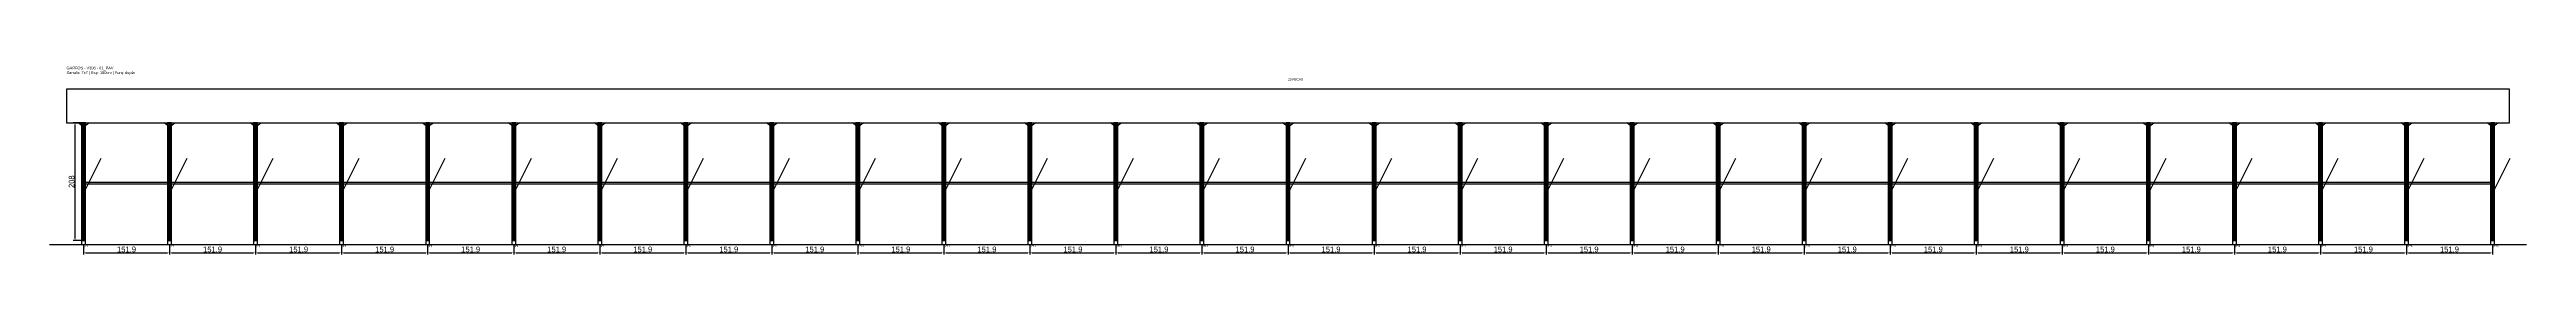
# Model space of a CAD drawing. Header units: metres. Extents: x -30 to 4343, y -25 to 308.
import ezdxf

# ---------------------------------------------------------------- set-up
doc = ezdxf.new("R2010")
doc.units = ezdxf.units.M
for name, color, linetype in [('BARRA_ANCORAGEM', 1, 'Continuous'), ('COTA', 241, 'Continuous'), ('GARFOS OK', 3, 'Continuous'), ('NOME DA VIGA', 6, 'Continuous'), ('SARR_7x7', 40, 'Continuous'), ('TIRAS REESCORAMENTO', 252, 'Continuous'), ('VIGAS', 3, 'Continuous')]:
    doc.layers.add(name, color=color, linetype=linetype)
doc.dimstyles.new('EZ DXF', dxfattribs={"dimtxt": 10, "dimasz": 3.5, "dimexe": 3, "dimexo": 1.5, "dimgap": 1, "dimtad": 1, "dimdec": 1, "dimdsep": 46, "dimcen": 2.5, "dimazin": 3, "dimtfac": 1, "dimtmove": 0, "dimatfit": 3})

msp = doc.modelspace()

# ---------------------------------------------------------------- hatches: boundary and pattern name
at = {"layer": 'COTA'}
h = msp.add_hatch(dxfattribs=at)
h.set_pattern_fill('ANSI31', scale=0.5)
h.paths.add_polyline_path([(26.5, 0), (33.5, 0), (33.5, 208), (26.5, 208)])
h = msp.add_hatch(dxfattribs=at)
h.set_pattern_fill('ANSI31', scale=0.5)
h.paths.add_polyline_path([(178.39, 0), (185.39, 0), (185.39, 208), (178.39, 208)])
h = msp.add_hatch(dxfattribs=at)
h.set_pattern_fill('ANSI31', scale=0.5)
h.paths.add_polyline_path([(330.28, 0), (337.28, 0), (337.28, 208), (330.28, 208)])
h = msp.add_hatch(dxfattribs=at)
h.set_pattern_fill('ANSI31', scale=0.5)
h.paths.add_polyline_path([(482.17, 0), (489.17, 0), (489.17, 208), (482.17, 208)])
h = msp.add_hatch(dxfattribs=at)
h.set_pattern_fill('ANSI31', scale=0.5)
h.paths.add_polyline_path([(634.06, 0), (641.06, 0), (641.06, 208), (634.06, 208)])
h = msp.add_hatch(dxfattribs=at)
h.set_pattern_fill('ANSI31', scale=0.5)
h.paths.add_polyline_path([(785.95, 0), (792.95, 0), (792.95, 208), (785.95, 208)])
h = msp.add_hatch(dxfattribs=at)
h.set_pattern_fill('ANSI31', scale=0.5)
h.paths.add_polyline_path([(937.84, 0), (944.84, 0), (944.84, 208), (937.84, 208)])
h = msp.add_hatch(dxfattribs=at)
h.set_pattern_fill('ANSI31', scale=0.5)
h.paths.add_polyline_path([(1089.73, 0), (1096.73, 0), (1096.73, 208), (1089.73, 208)])
h = msp.add_hatch(dxfattribs=at)
h.set_pattern_fill('ANSI31', scale=0.5)
h.paths.add_polyline_path([(1241.62, 0), (1248.62, 0), (1248.62, 208), (1241.62, 208)])
h = msp.add_hatch(dxfattribs=at)
h.set_pattern_fill('ANSI31', scale=0.5)
h.paths.add_polyline_path([(1393.51, 0), (1400.51, 0), (1400.51, 208), (1393.51, 208)])
h = msp.add_hatch(dxfattribs=at)
h.set_pattern_fill('ANSI31', scale=0.5)
h.paths.add_polyline_path([(1545.4, 0), (1552.4, 0), (1552.4, 208), (1545.4, 208)])
h = msp.add_hatch(dxfattribs=at)
h.set_pattern_fill('ANSI31', scale=0.5)
h.paths.add_polyline_path([(1697.29, 0), (1704.29, 0), (1704.29, 208), (1697.29, 208)])
h = msp.add_hatch(dxfattribs=at)
h.set_pattern_fill('ANSI31', scale=0.5)
h.paths.add_polyline_path([(1849.18, 0), (1856.18, 0), (1856.18, 208), (1849.18, 208)])
h = msp.add_hatch(dxfattribs=at)
h.set_pattern_fill('ANSI31', scale=0.5)
h.paths.add_polyline_path([(2001.07, 0), (2008.07, 0), (2008.07, 208), (2001.07, 208)])
h = msp.add_hatch(dxfattribs=at)
h.set_pattern_fill('ANSI31', scale=0.5)
h.paths.add_polyline_path([(2152.96, 0), (2159.96, 0), (2159.96, 208), (2152.96, 208)])
h = msp.add_hatch(dxfattribs=at)
h.set_pattern_fill('ANSI31', scale=0.5)
h.paths.add_polyline_path([(2304.85, 0), (2311.85, 0), (2311.85, 208), (2304.85, 208)])
h = msp.add_hatch(dxfattribs=at)
h.set_pattern_fill('ANSI31', scale=0.5)
h.paths.add_polyline_path([(2456.74, 0), (2463.74, 0), (2463.74, 208), (2456.74, 208)])
h = msp.add_hatch(dxfattribs=at)
h.set_pattern_fill('ANSI31', scale=0.5)
h.paths.add_polyline_path([(2608.63, 0), (2615.63, 0), (2615.63, 208), (2608.63, 208)])
h = msp.add_hatch(dxfattribs=at)
h.set_pattern_fill('ANSI31', scale=0.5)
h.paths.add_polyline_path([(2760.52, 0), (2767.52, 0), (2767.52, 208), (2760.52, 208)])
h = msp.add_hatch(dxfattribs=at)
h.set_pattern_fill('ANSI31', scale=0.5)
h.paths.add_polyline_path([(2912.41, 0), (2919.41, 0), (2919.41, 208), (2912.41, 208)])
h = msp.add_hatch(dxfattribs=at)
h.set_pattern_fill('ANSI31', scale=0.5)
h.paths.add_polyline_path([(3064.3, 0), (3071.3, 0), (3071.3, 208), (3064.3, 208)])
h = msp.add_hatch(dxfattribs=at)
h.set_pattern_fill('ANSI31', scale=0.5)
h.paths.add_polyline_path([(3216.19, 0), (3223.19, 0), (3223.19, 208), (3216.19, 208)])
h = msp.add_hatch(dxfattribs=at)
h.set_pattern_fill('ANSI31', scale=0.5)
h.paths.add_polyline_path([(3368.08, 0), (3375.08, 0), (3375.08, 208), (3368.08, 208)])
h = msp.add_hatch(dxfattribs=at)
h.set_pattern_fill('ANSI31', scale=0.5)
h.paths.add_polyline_path([(3519.97, 0), (3526.97, 0), (3526.97, 208), (3519.97, 208)])
h = msp.add_hatch(dxfattribs=at)
h.set_pattern_fill('ANSI31', scale=0.5)
h.paths.add_polyline_path([(3671.86, 0), (3678.86, 0), (3678.86, 208), (3671.86, 208)])
h = msp.add_hatch(dxfattribs=at)
h.set_pattern_fill('ANSI31', scale=0.5)
h.paths.add_polyline_path([(3823.75, 0), (3830.75, 0), (3830.75, 208), (3823.75, 208)])
h = msp.add_hatch(dxfattribs=at)
h.set_pattern_fill('ANSI31', scale=0.5)
h.paths.add_polyline_path([(3975.64, 0), (3982.64, 0), (3982.64, 208), (3975.64, 208)])
h = msp.add_hatch(dxfattribs=at)
h.set_pattern_fill('ANSI31', scale=0.5)
h.paths.add_polyline_path([(4127.53, 0), (4134.53, 0), (4134.53, 208), (4127.53, 208)])
h = msp.add_hatch(dxfattribs=at)
h.set_pattern_fill('ANSI31', scale=0.5)
h.paths.add_polyline_path([(4279.42, 0), (4286.42, 0), (4286.42, 208), (4279.42, 208)])

# ---------------------------------------------------------------- linework, layer by layer
at = {"layer": 'BARRA_ANCORAGEM'}
for p, q in [((30, 83.2), (61.2, 145.6)), ((181.89, 83.2), (213.09, 145.6)), ((333.78, 83.2), (364.98, 145.6)), ((485.67, 83.2), (516.87, 145.6)), ((637.56, 83.2), (668.76, 145.6)), ((789.45, 83.2), (820.65, 145.6)), ((941.34, 83.2), (972.54, 145.6)), ((1093.23, 83.2), (1124.43, 145.6)), ((1245.12, 83.2), (1276.32, 145.6)), ((1397.01, 83.2), (1428.21, 145.6)), ((1548.9, 83.2), (1580.1, 145.6)), ((1700.79, 83.2), (1731.99, 145.6)), ((1852.68, 83.2), (1883.88, 145.6)), ((2004.57, 83.2), (2035.77, 145.6)), ((2156.46, 83.2), (2187.66, 145.6)), ((2308.35, 83.2), (2339.55, 145.6)), ((2460.24, 83.2), (2491.44, 145.6)), ((2612.13, 83.2), (2643.33, 145.6)), ((2764.02, 83.2), (2795.22, 145.6)), ((2915.91, 83.2), (2947.11, 145.6)), ((3067.8, 83.2), (3099, 145.6)), ((3219.69, 83.2), (3250.89, 145.6)), ((3371.58, 83.2), (3402.78, 145.6)), ((3523.47, 83.2), (3554.67, 145.6)), ((3675.36, 83.2), (3706.56, 145.6)), ((3827.25, 83.2), (3858.45, 145.6)), ((3979.14, 83.2), (4010.34, 145.6)), ((4131.03, 83.2), (4162.23, 145.6)), ((4282.92, 83.2), (4314.12, 145.6))]:
    msp.add_line(p, q, dxfattribs=at)
at = {"layer": 'GARFOS OK'}
for p, q in [((30, 201), (20.5, 208)), ((20.5, 208), (39.5, 208)), ((30, 201), (39.5, 208)), ((181.89, 201), (172.39, 208)), ((172.39, 208), (191.39, 208)), ((181.89, 201), (191.39, 208)), ((333.78, 201), (324.28, 208)), ((324.28, 208), (343.28, 208)), ((333.78, 201), (343.28, 208)), ((485.67, 201), (476.17, 208)), ((476.17, 208), (495.17, 208)), ((485.67, 201), (495.17, 208)), ((637.56, 201), (628.06, 208)), ((628.06, 208), (647.06, 208)), ((637.56, 201), (647.06, 208)), ((789.45, 201), (779.95, 208)), ((779.95, 208), (798.95, 208)), ((789.45, 201), (798.95, 208)), ((941.34, 201), (931.84, 208)), ((931.84, 208), (950.84, 208)), ((941.34, 201), (950.84, 208)), ((1093.23, 201), (1083.73, 208)), ((1083.73, 208), (1102.73, 208)), ((1093.23, 201), (1102.73, 208)), ((1245.12, 201), (1235.62, 208)), ((1235.62, 208), (1254.62, 208)), ((1245.12, 201), (1254.62, 208)), ((1397.01, 201), (1387.51, 208)), ((1387.51, 208), (1406.51, 208)), ((1397.01, 201), (1406.51, 208)), ((1548.9, 201), (1539.4, 208)), ((1539.4, 208), (1558.4, 208)), ((1548.9, 201), (1558.4, 208)), ((1700.79, 201), (1691.29, 208)), ((1691.29, 208), (1710.29, 208)), ((1700.79, 201), (1710.29, 208)), ((1852.68, 201), (1843.18, 208)), ((1843.18, 208), (1862.18, 208)), ((1852.68, 201), (1862.18, 208)), ((2004.57, 201), (1995.07, 208)), ((1995.07, 208), (2014.07, 208)), ((2004.57, 201), (2014.07, 208)), ((2156.46, 201), (2146.96, 208)), ((2146.96, 208), (2165.96, 208)), ((2156.46, 201), (2165.96, 208)), ((2308.35, 201), (2298.85, 208)), ((2298.85, 208), (2317.85, 208)), ((2308.35, 201), (2317.85, 208)), ((2460.24, 201), (2450.74, 208)), ((2450.74, 208), (2469.74, 208)), ((2460.24, 201), (2469.74, 208)), ((2612.13, 201), (2602.63, 208)), ((2602.63, 208), (2621.63, 208)), ((2612.13, 201), (2621.63, 208)), ((2764.02, 201), (2754.52, 208)), ((2754.52, 208), (2773.52, 208)), ((2764.02, 201), (2773.52, 208)), ((2915.91, 201), (2906.41, 208)), ((2906.41, 208), (2925.41, 208)), ((2915.91, 201), (2925.41, 208)), ((3067.8, 201), (3058.3, 208)), ((3058.3, 208), (3077.3, 208)), ((3067.8, 201), (3077.3, 208)), ((3219.69, 201), (3210.19, 208)), ((3210.19, 208), (3229.19, 208)), ((3219.69, 201), (3229.19, 208)), ((3371.58, 201), (3362.08, 208)), ((3362.08, 208), (3381.08, 208)), ((3371.58, 201), (3381.08, 208)), ((3523.47, 201), (3513.97, 208)), ((3513.97, 208), (3532.97, 208)), ((3523.47, 201), (3532.97, 208)), ((3675.36, 201), (3665.86, 208)), ((3665.86, 208), (3684.86, 208)), ((3675.36, 201), (3684.86, 208)), ((3827.25, 201), (3817.75, 208)), ((3817.75, 208), (3836.75, 208)), ((3827.25, 201), (3836.75, 208)), ((3979.14, 201), (3969.64, 208)), ((3969.64, 208), (3988.64, 208)), ((3979.14, 201), (3988.64, 208)), ((4131.03, 201), (4121.53, 208)), ((4121.53, 208), (4140.53, 208)), ((4131.03, 201), (4140.53, 208)), ((4282.92, 201), (4273.42, 208)), ((4273.42, 208), (4292.42, 208)), ((4282.92, 201), (4292.42, 208))]:
    msp.add_line(p, q, dxfattribs=at)
at = {"layer": 'GARFOS OK', "linetype": 'CONTINUOUS'}
msp.add_line((-30, -7), (4342.92, -7), dxfattribs=at)
at = {"layer": 'GARFOS OK'}
for points in [[(26.5, 0), (33.5, 0), (33.5, 208), (26.5, 208), (26.5, 0)], [(178.39, 0), (185.39, 0), (185.39, 208), (178.39, 208), (178.39, 0)], [(330.28, 0), (337.28, 0), (337.28, 208), (330.28, 208), (330.28, 0)], [(482.17, 0), (489.17, 0), (489.17, 208), (482.17, 208), (482.17, 0)], [(634.06, 0), (641.06, 0), (641.06, 208), (634.06, 208), (634.06, 0)], [(785.95, 0), (792.95, 0), (792.95, 208), (785.95, 208), (785.95, 0)], [(937.84, 0), (944.84, 0), (944.84, 208), (937.84, 208), (937.84, 0)], [(1089.73, 0), (1096.73, 0), (1096.73, 208), (1089.73, 208), (1089.73, 0)], [(1241.62, 0), (1248.62, 0), (1248.62, 208), (1241.62, 208), (1241.62, 0)], [(1393.51, 0), (1400.51, 0), (1400.51, 208), (1393.51, 208), (1393.51, 0)], [(1545.4, 0), (1552.4, 0), (1552.4, 208), (1545.4, 208), (1545.4, 0)], [(1697.29, 0), (1704.29, 0), (1704.29, 208), (1697.29, 208), (1697.29, 0)], [(1849.18, 0), (1856.18, 0), (1856.18, 208), (1849.18, 208), (1849.18, 0)], [(2001.07, 0), (2008.07, 0), (2008.07, 208), (2001.07, 208), (2001.07, 0)], [(2152.96, 0), (2159.96, 0), (2159.96, 208), (2152.96, 208), (2152.96, 0)], [(2304.85, 0), (2311.85, 0), (2311.85, 208), (2304.85, 208), (2304.85, 0)], [(2456.74, 0), (2463.74, 0), (2463.74, 208), (2456.74, 208), (2456.74, 0)], [(2608.63, 0), (2615.63, 0), (2615.63, 208), (2608.63, 208), (2608.63, 0)], [(2760.52, 0), (2767.52, 0), (2767.52, 208), (2760.52, 208), (2760.52, 0)], [(2912.41, 0), (2919.41, 0), (2919.41, 208), (2912.41, 208), (2912.41, 0)], [(3064.3, 0), (3071.3, 0), (3071.3, 208), (3064.3, 208), (3064.3, 0)], [(3216.19, 0), (3223.19, 0), (3223.19, 208), (3216.19, 208), (3216.19, 0)], [(3368.08, 0), (3375.08, 0), (3375.08, 208), (3368.08, 208), (3368.08, 0)], [(3519.97, 0), (3526.97, 0), (3526.97, 208), (3519.97, 208), (3519.97, 0)], [(3671.86, 0), (3678.86, 0), (3678.86, 208), (3671.86, 208), (3671.86, 0)], [(3823.75, 0), (3830.75, 0), (3830.75, 208), (3823.75, 208), (3823.75, 0)], [(3975.64, 0), (3982.64, 0), (3982.64, 208), (3975.64, 208), (3975.64, 0)], [(4127.53, 0), (4134.53, 0), (4134.53, 208), (4127.53, 208), (4127.53, 0)], [(4279.42, 0), (4286.42, 0), (4286.42, 208), (4279.42, 208), (4279.42, 0)]]:
    msp.add_lwpolyline(points, dxfattribs=at)
at = {"layer": 'SARR_7x7'}
for points in [[(26.5, -7), (33.5, -7), (33.5, 0), (26.5, 0), (26.5, -7)], [(178.39, -7), (185.39, -7), (185.39, 0), (178.39, 0), (178.39, -7)], [(330.28, -7), (337.28, -7), (337.28, 0), (330.28, 0), (330.28, -7)], [(482.17, -7), (489.17, -7), (489.17, 0), (482.17, 0), (482.17, -7)], [(634.06, -7), (641.06, -7), (641.06, 0), (634.06, 0), (634.06, -7)], [(785.95, -7), (792.95, -7), (792.95, 0), (785.95, 0), (785.95, -7)], [(937.84, -7), (944.84, -7), (944.84, 0), (937.84, 0), (937.84, -7)], [(1089.73, -7), (1096.73, -7), (1096.73, 0), (1089.73, 0), (1089.73, -7)], [(1241.62, -7), (1248.62, -7), (1248.62, 0), (1241.62, 0), (1241.62, -7)], [(1393.51, -7), (1400.51, -7), (1400.51, 0), (1393.51, 0), (1393.51, -7)], [(1545.4, -7), (1552.4, -7), (1552.4, 0), (1545.4, 0), (1545.4, -7)], [(1697.29, -7), (1704.29, -7), (1704.29, 0), (1697.29, 0), (1697.29, -7)], [(1849.18, -7), (1856.18, -7), (1856.18, 0), (1849.18, 0), (1849.18, -7)], [(2001.07, -7), (2008.07, -7), (2008.07, 0), (2001.07, 0), (2001.07, -7)], [(2152.96, -7), (2159.96, -7), (2159.96, 0), (2152.96, 0), (2152.96, -7)], [(2304.85, -7), (2311.85, -7), (2311.85, 0), (2304.85, 0), (2304.85, -7)], [(2456.74, -7), (2463.74, -7), (2463.74, 0), (2456.74, 0), (2456.74, -7)], [(2608.63, -7), (2615.63, -7), (2615.63, 0), (2608.63, 0), (2608.63, -7)], [(2760.52, -7), (2767.52, -7), (2767.52, 0), (2760.52, 0), (2760.52, -7)], [(2912.41, -7), (2919.41, -7), (2919.41, 0), (2912.41, 0), (2912.41, -7)], [(3064.3, -7), (3071.3, -7), (3071.3, 0), (3064.3, 0), (3064.3, -7)], [(3216.19, -7), (3223.19, -7), (3223.19, 0), (3216.19, 0), (3216.19, -7)], [(3368.08, -7), (3375.08, -7), (3375.08, 0), (3368.08, 0), (3368.08, -7)], [(3519.97, -7), (3526.97, -7), (3526.97, 0), (3519.97, 0), (3519.97, -7)], [(3671.86, -7), (3678.86, -7), (3678.86, 0), (3671.86, 0), (3671.86, -7)], [(3823.75, -7), (3830.75, -7), (3830.75, 0), (3823.75, 0), (3823.75, -7)], [(3975.64, -7), (3982.64, -7), (3982.64, 0), (3975.64, 0), (3975.64, -7)], [(4127.53, -7), (4134.53, -7), (4134.53, 0), (4127.53, 0), (4127.53, -7)], [(4279.42, -7), (4286.42, -7), (4286.42, 0), (4279.42, 0), (4279.42, -7)]]:
    msp.add_lwpolyline(points, dxfattribs=at)
at = {"layer": 'TIRAS REESCORAMENTO'}
for points in [[(30, 100), (181.89, 100), (181.89, 102.5), (30, 102.5), (30, 100)], [(181.89, 100), (333.78, 100), (333.78, 102.5), (181.89, 102.5), (181.89, 100)], [(333.78, 100), (485.67, 100), (485.67, 102.5), (333.78, 102.5), (333.78, 100)], [(485.67, 100), (637.56, 100), (637.56, 102.5), (485.67, 102.5), (485.67, 100)], [(637.56, 100), (789.45, 100), (789.45, 102.5), (637.56, 102.5), (637.56, 100)], [(789.45, 100), (941.34, 100), (941.34, 102.5), (789.45, 102.5), (789.45, 100)], [(941.34, 100), (1093.23, 100), (1093.23, 102.5), (941.34, 102.5), (941.34, 100)], [(1093.23, 100), (1245.12, 100), (1245.12, 102.5), (1093.23, 102.5), (1093.23, 100)], [(1245.12, 100), (1397.01, 100), (1397.01, 102.5), (1245.12, 102.5), (1245.12, 100)], [(1397.01, 100), (1548.9, 100), (1548.9, 102.5), (1397.01, 102.5), (1397.01, 100)], [(1548.9, 100), (1700.79, 100), (1700.79, 102.5), (1548.9, 102.5), (1548.9, 100)], [(1700.79, 100), (1852.68, 100), (1852.68, 102.5), (1700.79, 102.5), (1700.79, 100)], [(1852.68, 100), (2004.57, 100), (2004.57, 102.5), (1852.68, 102.5), (1852.68, 100)], [(2004.57, 100), (2156.46, 100), (2156.46, 102.5), (2004.57, 102.5), (2004.57, 100)], [(2156.46, 100), (2308.35, 100), (2308.35, 102.5), (2156.46, 102.5), (2156.46, 100)], [(2308.35, 100), (2460.24, 100), (2460.24, 102.5), (2308.35, 102.5), (2308.35, 100)], [(2460.24, 100), (2612.13, 100), (2612.13, 102.5), (2460.24, 102.5), (2460.24, 100)], [(2612.13, 100), (2764.02, 100), (2764.02, 102.5), (2612.13, 102.5), (2612.13, 100)], [(2764.02, 100), (2915.91, 100), (2915.91, 102.5), (2764.02, 102.5), (2764.02, 100)], [(2915.91, 100), (3067.8, 100), (3067.8, 102.5), (2915.91, 102.5), (2915.91, 100)], [(3067.8, 100), (3219.69, 100), (3219.69, 102.5), (3067.8, 102.5), (3067.8, 100)], [(3219.69, 100), (3371.58, 100), (3371.58, 102.5), (3219.69, 102.5), (3219.69, 100)], [(3371.58, 100), (3523.47, 100), (3523.47, 102.5), (3371.58, 102.5), (3371.58, 100)], [(3523.47, 100), (3675.36, 100), (3675.36, 102.5), (3523.47, 102.5), (3523.47, 100)], [(3675.36, 100), (3827.25, 100), (3827.25, 102.5), (3675.36, 102.5), (3675.36, 100)], [(3827.25, 100), (3979.14, 100), (3979.14, 102.5), (3827.25, 102.5), (3827.25, 100)], [(3979.14, 100), (4131.03, 100), (4131.03, 102.5), (3979.14, 102.5), (3979.14, 100)], [(4131.03, 100), (4282.92, 100), (4282.92, 102.5), (4131.03, 102.5), (4131.03, 100)]]:
    msp.add_lwpolyline(points, dxfattribs=at)
at = {"layer": 'VIGAS'}
msp.add_lwpolyline([(0, 208), (4312.92, 208), (4312.92, 268), (0, 268), (0, 208)], dxfattribs=at)

# ---------------------------------------------------------------- texts
at = {"layer": 'NOME DA VIGA'}
for s, height, p in [('29 PECAS', 4, (2156.46, 283)), ('GF1', 3, (30, -12)), ('GF2', 3, (181.89, -12)), ('GF3', 3, (333.78, -12)), ('GF4', 3, (485.67, -12)), ('GF5', 3, (637.56, -12)), ('GF6', 3, (789.45, -12)), ('GF7', 3, (941.34, -12)), ('GF8', 3, (1093.23, -12)), ('GF9', 3, (1245.12, -12)), ('GF10', 3, (1397.01, -12)), ('GF11', 3, (1548.9, -12)), ('GF12', 3, (1700.79, -12)), ('GF13', 3, (1852.68, -12)), ('GF14', 3, (2004.57, -12)), ('GF15', 3, (2156.46, -12)), ('GF16', 3, (2308.35, -12)), ('GF17', 3, (2460.24, -12)), ('GF18', 3, (2612.13, -12)), ('GF19', 3, (2764.02, -12)), ('GF20', 3, (2915.91, -12)), ('GF21', 3, (3067.8, -12)), ('GF22', 3, (3219.69, -12)), ('GF23', 3, (3371.58, -12)), ('GF24', 3, (3523.47, -12)), ('GF25', 3, (3675.36, -12)), ('GF26', 3, (3827.25, -12)), ('GF27', 3, (3979.14, -12)), ('GF28', 3, (4131.03, -12)), ('GF29', 3, (4282.92, -12))]:
    msp.add_text(s, height=height, dxfattribs=at).set_placement(p)
at = {"layer": 'NOME DA VIGA', "insert": (0, 293), "char_height": 5, "attachment_point": 7}
msp.add_mtext('GARFOS - V308 - 01_PAV\\PSarrafo: 7x7 | Esp: 150cm | Forq: dupla', dxfattribs=at)

# ---------------------------------------------------------------- dimensions: what is measured, and where the dimension line sits
at = {"layer": 'COTA'}
msp.add_linear_dim(base=(15, 0), p1=(30, 0), p2=(30, 208), angle=90, dimstyle='EZ DXF', dxfattribs=at).render()
for base, p1, p2 in [((30, -22), (30, -7), (181.89, -7)), ((181.89, -22), (181.89, -7), (333.78, -7)), ((333.78, -22), (333.78, -7), (485.67, -7)), ((485.67, -22), (485.67, -7), (637.56, -7)), ((637.56, -22), (637.56, -7), (789.45, -7)), ((789.45, -22), (789.45, -7), (941.34, -7)), ((941.34, -22), (941.34, -7), (1093.23, -7)), ((1093.23, -22), (1093.23, -7), (1245.12, -7)), ((1245.12, -22), (1245.12, -7), (1397.01, -7)), ((1397.01, -22), (1397.01, -7), (1548.9, -7)), ((1548.9, -22), (1548.9, -7), (1700.79, -7)), ((1700.79, -22), (1700.79, -7), (1852.68, -7)), ((1852.68, -22), (1852.68, -7), (2004.57, -7)), ((2004.57, -22), (2004.57, -7), (2156.46, -7)), ((2156.46, -22), (2156.46, -7), (2308.35, -7)), ((2308.35, -22), (2308.35, -7), (2460.24, -7)), ((2460.24, -22), (2460.24, -7), (2612.13, -7)), ((2612.13, -22), (2612.13, -7), (2764.02, -7)), ((2764.02, -22), (2764.02, -7), (2915.91, -7)), ((2915.91, -22), (2915.91, -7), (3067.8, -7)), ((3067.8, -22), (3067.8, -7), (3219.69, -7)), ((3219.69, -22), (3219.69, -7), (3371.58, -7)), ((3371.58, -22), (3371.58, -7), (3523.47, -7)), ((3523.47, -22), (3523.47, -7), (3675.36, -7)), ((3675.36, -22), (3675.36, -7), (3827.25, -7)), ((3827.25, -22), (3827.25, -7), (3979.14, -7)), ((3979.14, -22), (3979.14, -7), (4131.03, -7)), ((4131.03, -22), (4131.03, -7), (4282.92, -7))]:
    msp.add_linear_dim(base=base, p1=p1, p2=p2, dimstyle='EZ DXF', dxfattribs=at).render()

doc.saveas('drawing.dxf')
